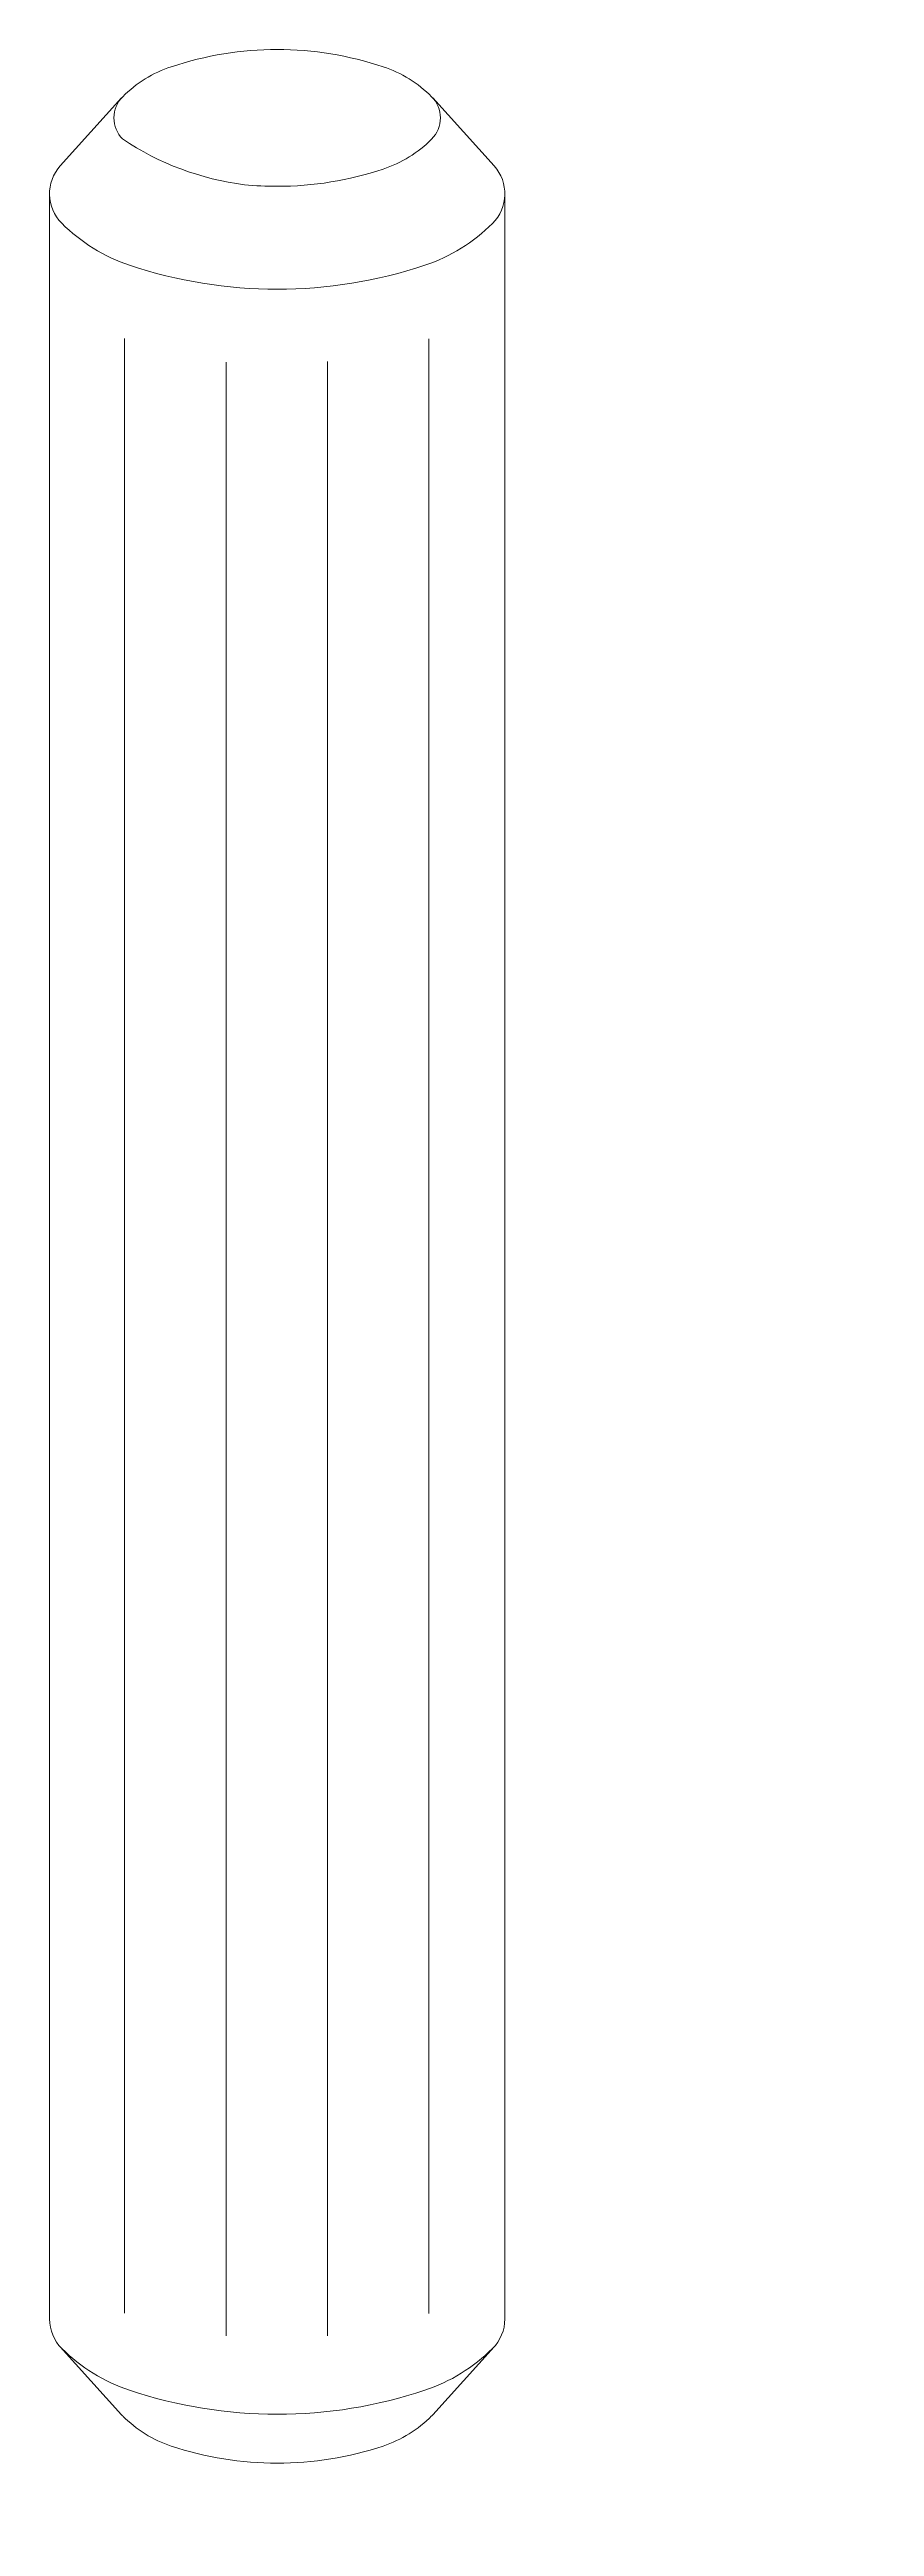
# Model space of a CAD drawing. Header units: metres. Extents: x -27.1 to 47.9, y -10.7 to 6.6.
# Drawn here: x 12.405 to 12.59, y 4.005 to 4.558 of the extents above; entities that cross this region are included whole.
import ezdxf

# ---------------------------------------------------------------- set-up
doc = ezdxf.new("R2010")
doc.units = ezdxf.units.M
doc.header["$MEASUREMENT"] = 0
doc.layers.add('PDF_Working_Num_Penna__7_Num_Penna__7_Num_Penna__7_Num_Penna__7_Num_Penna__7_Num_Penna__7', color=7, linetype='Continuous', lineweight=18)
doc.styles.add('GENERATED_STYLE_1', font='Arial')

msp = doc.modelspace()

# ---------------------------------------------------------------- linework, layer by layer
at = {"layer": 'PDF_Working_Num_Penna__7_Num_Penna__7_Num_Penna__7_Num_Penna__7_Num_Penna__7_Num_Penna__7', "color": 7, "linetype": 'Continuous', "lineweight": 18, "flags": 128}
msp.add_lwpolyline([(12.4489, 4.52791, 0.024037), (12.45617, 4.52755, 0.080535), (12.47983, 4.53139, 0.116661), (12.49066, 4.53809, 0.41508), (12.49065, 4.54756, 0.117758), (12.47983, 4.55424, 0.162509), (12.43253, 4.55424, 0.117288), (12.42169, 4.54755, 0.41508), (12.42167, 4.53812, 0.117218)], format="xyb", close=True, dxfattribs=at)
for points in [[(12.42145, 4.5473), (12.40776, 4.53213, 0.399486), (12.40807, 4.51933, 0.115807), (12.4232, 4.50994, 0.162009), (12.48917, 4.50993, 0.115871), (12.50426, 4.51927, 0.398873), (12.5046, 4.53213), (12.4909, 4.5473)], [(12.40535, 4.52588), (12.40535, 4.05154, 0.1984), (12.40808, 4.04494, 0.116431), (12.4232, 4.0356, 0.162144), (12.48911, 4.03559, 0.11585), (12.50426, 4.04494, 0.199098), (12.507, 4.05154), (12.507, 4.52588)], [(12.42169, 4.02986, 0.116918), (12.43252, 4.02316, 0.162198), (12.47983, 4.02316, 0.116632), (12.49066, 4.02987)]]:
    msp.add_lwpolyline(points, format="xyb", dxfattribs=at)
for points in [[(12.42212, 4.4936), (12.42212, 4.05282)], [(12.49006, 4.49351), (12.49006, 4.05277)], [(12.44477, 4.4883), (12.44477, 4.04775)], [(12.46741, 4.48847), (12.46741, 4.04774)], [(12.40776, 4.04528), (12.42145, 4.03011)], [(12.5046, 4.04528), (12.4909, 4.03011)]]:
    msp.add_lwpolyline(points, dxfattribs=at)
at = {"layer": 'PDF_Working_Num_Penna__7_Num_Penna__7_Num_Penna__7_Num_Penna__7_Num_Penna__7_Num_Penna__7', "color": 7, "linetype": 'Continuous', "lineweight": 18}
for points in [[(12.42145, 4.03011), (12.42157, 4.03011), (12.42157, 4.02987), (12.42169, 4.02987)], [(12.49067, 4.02986), (12.49079, 4.02986), (12.49079, 4.03011), (12.4909, 4.03011)]]:
    msp.add_open_spline(points, degree=3, dxfattribs=at)

# ---------------------------------------------------------------- texts
at = {"layer": 'PDF_Working_Num_Penna__7_Num_Penna__7_Num_Penna__7_Num_Penna__7_Num_Penna__7_Num_Penna__7', "color": 7, "linetype": 'Continuous', "lineweight": 18, "insert": (12.58953, 4.0052), "char_height": 0.00000321, "attachment_point": 7, "rotation": 90, "style": 'GENERATED_STYLE_1'}
msp.add_mtext('\\A1;{\\pql;\\fArial|b0|i0|c0|p34;101345}', dxfattribs=at)

doc.saveas('drawing.dxf')
